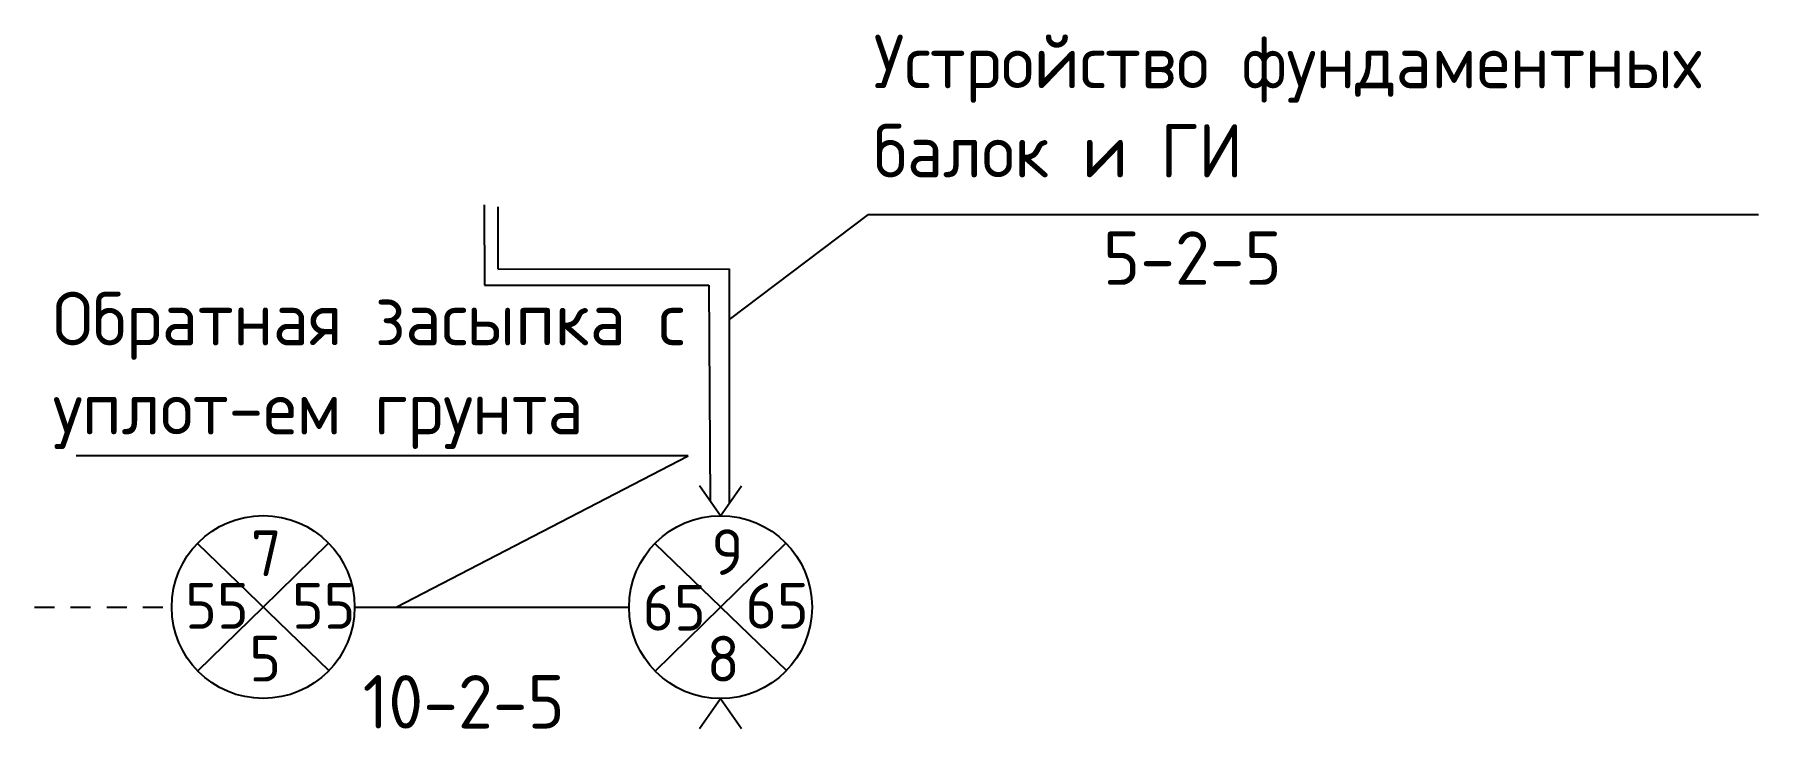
# Model space of a CAD drawing. Header units: millimetres. Extents: x -782 to 10910, y 3841 to 9763.
# Drawn here: x 2413.8 to 2478.3, y 5385.7 to 5411.7 of the extents above; entities that cross this region are included whole.
import ezdxf

# ---------------------------------------------------------------- set-up
doc = ezdxf.new("R2010")
doc.units = ezdxf.units.MM
doc.linetypes.add('JIS_02_0.7', pattern=[1.35, 0.75, -0.6])
doc.layers.add('A0-08', color=101, linetype='Continuous')
doc.styles.add('GOST-2.304_Type-B', font='GOST_Common.ttf')

msp = doc.modelspace()

# ---------------------------------------------------------------- texts
at = {"layer": 'A0-08', "color": 0, "lineweight": 25, "attachment_point": 1, "style": 'GOST-2.304_Type-B'}
for s, width, heights, insert, char_height in [('Устройство фундаментных балок и ГИ', 32.70911594, [23.017347], (2445.215347, 5411.662694), 2), ('5-2-5', 2.5, [0], (2453.796781, 5404.309337), 2), ('Обратная засыпка с \\Pуплот-ем грунта', 42.08035445, [0], (2414.534152, 5402.045794), 2), ('7', 2.49875162, [0], (2421.942095, 5393.122807), 1.709973), ('9', 2.49875162, [0], (2439.154311, 5393.165685), 1.709973), ('55', 2.49875162, [0], (2419.482644, 5391.155113), 1.7099725), ('55', 2.49875162, [0], (2423.474857, 5391.154056), 1.7099725), ('65', 2.49875162, [0], (2436.578781, 5391.084396), 1.7099725), ('65', 2.49875162, [0], (2440.424766, 5391.159286), 1.7099725), ('5', 2.49875162, [0], (2421.880563, 5389.180444), 1.709973), ('8', 2.49875162, [0], (2438.980288, 5389.176923), 1.709973), ('10-2-5', 2.5, [0], (2426.118958, 5387.70991), 2)]:
    msp.add_mtext_dynamic_manual_height_columns(s, width=width, gutter_width=12.5, heights=heights, dxfattribs=dict(at, insert=insert, char_height=char_height))

# ---------------------------------------------------------------- linework, layer by layer
at = {"lineweight": 25}
for p, q in [((2445.01053, 5404.941624), (2439.818456, 5401.007038)), ((2438.286851, 5395.914594), (2415.413077, 5395.914594)), ((2427.375658, 5390.254132), (2438.286851, 5395.914594)), ((2425.818293, 5390.254533), (2436.078128, 5390.251893))]:
    msp.add_line(p, q, dxfattribs=at)
at = {"linetype": 'Continuous'}
for p, q in [((2431.168711, 5402.891309), (2439.816955, 5402.903281)), ((2439.816955, 5402.903281), (2439.823893, 5394.137156)), ((2430.668055, 5402.295963), (2439.060924, 5402.292086)), ((2439.060924, 5402.292086), (2439.104932, 5394.230956))]:
    msp.add_line(p, q, dxfattribs=at)
at = {"layer": 'A0-08', "color": 0, "lineweight": 25}
for p, q in [((2430.665678, 5405.307777), (2430.668055, 5402.295963)), ((2431.16548, 5405.225291), (2431.168688, 5402.9074)), ((2445.01053, 5404.941624), (2478.302428, 5404.941624)), ((2439.498073, 5393.671838), (2438.713433, 5394.79242)), ((2439.498073, 5393.671838), (2440.282713, 5394.79242)), ((2419.938541, 5392.631413), (2424.858155, 5387.879414)), ((2422.398348, 5390.255414), (2424.841926, 5392.6481)), ((2437.038266, 5392.627892), (2441.95788, 5387.875893)), ((2439.498073, 5390.251893), (2441.941652, 5392.644579)), ((2419.95477, 5387.862727), (2422.398348, 5390.255414)), ((2437.054495, 5387.859206), (2439.498073, 5390.251893))]:
    msp.add_line(p, q, dxfattribs=at)
at = {"layer": 'A0-08', "color": 0, "linetype": 'JIS_02_0.7', "lineweight": 25}
msp.add_line((2413.848485, 5390.253914), (2418.978403, 5390.25296), dxfattribs=at)
at = {"layer": 'A0-08', "color": 0, "lineweight": 25}
msp.add_lwpolyline([(2438.713433, 5385.711366), (2439.498073, 5386.831948), (2440.282713, 5385.711366)], dxfattribs=at)
msp.add_lwpolyline([(2438.713433, 5385.711366), (2439.498073, 5386.831948), (2440.282713, 5385.711366)], dxfattribs=at)
for centre in [(2422.398348, 5390.255414), (2439.498073, 5390.251893)]:
    msp.add_circle(centre, 3.419945, dxfattribs=at)

msp.set_redraw_order([(e.dxf.handle, doc.entitydb.next_handle()) for e in msp.query("TEXT MTEXT ATTDEF DIMENSION ARC_DIMENSION")])  # texts and dimensions are drawn at this point

doc.saveas('drawing.dxf')
